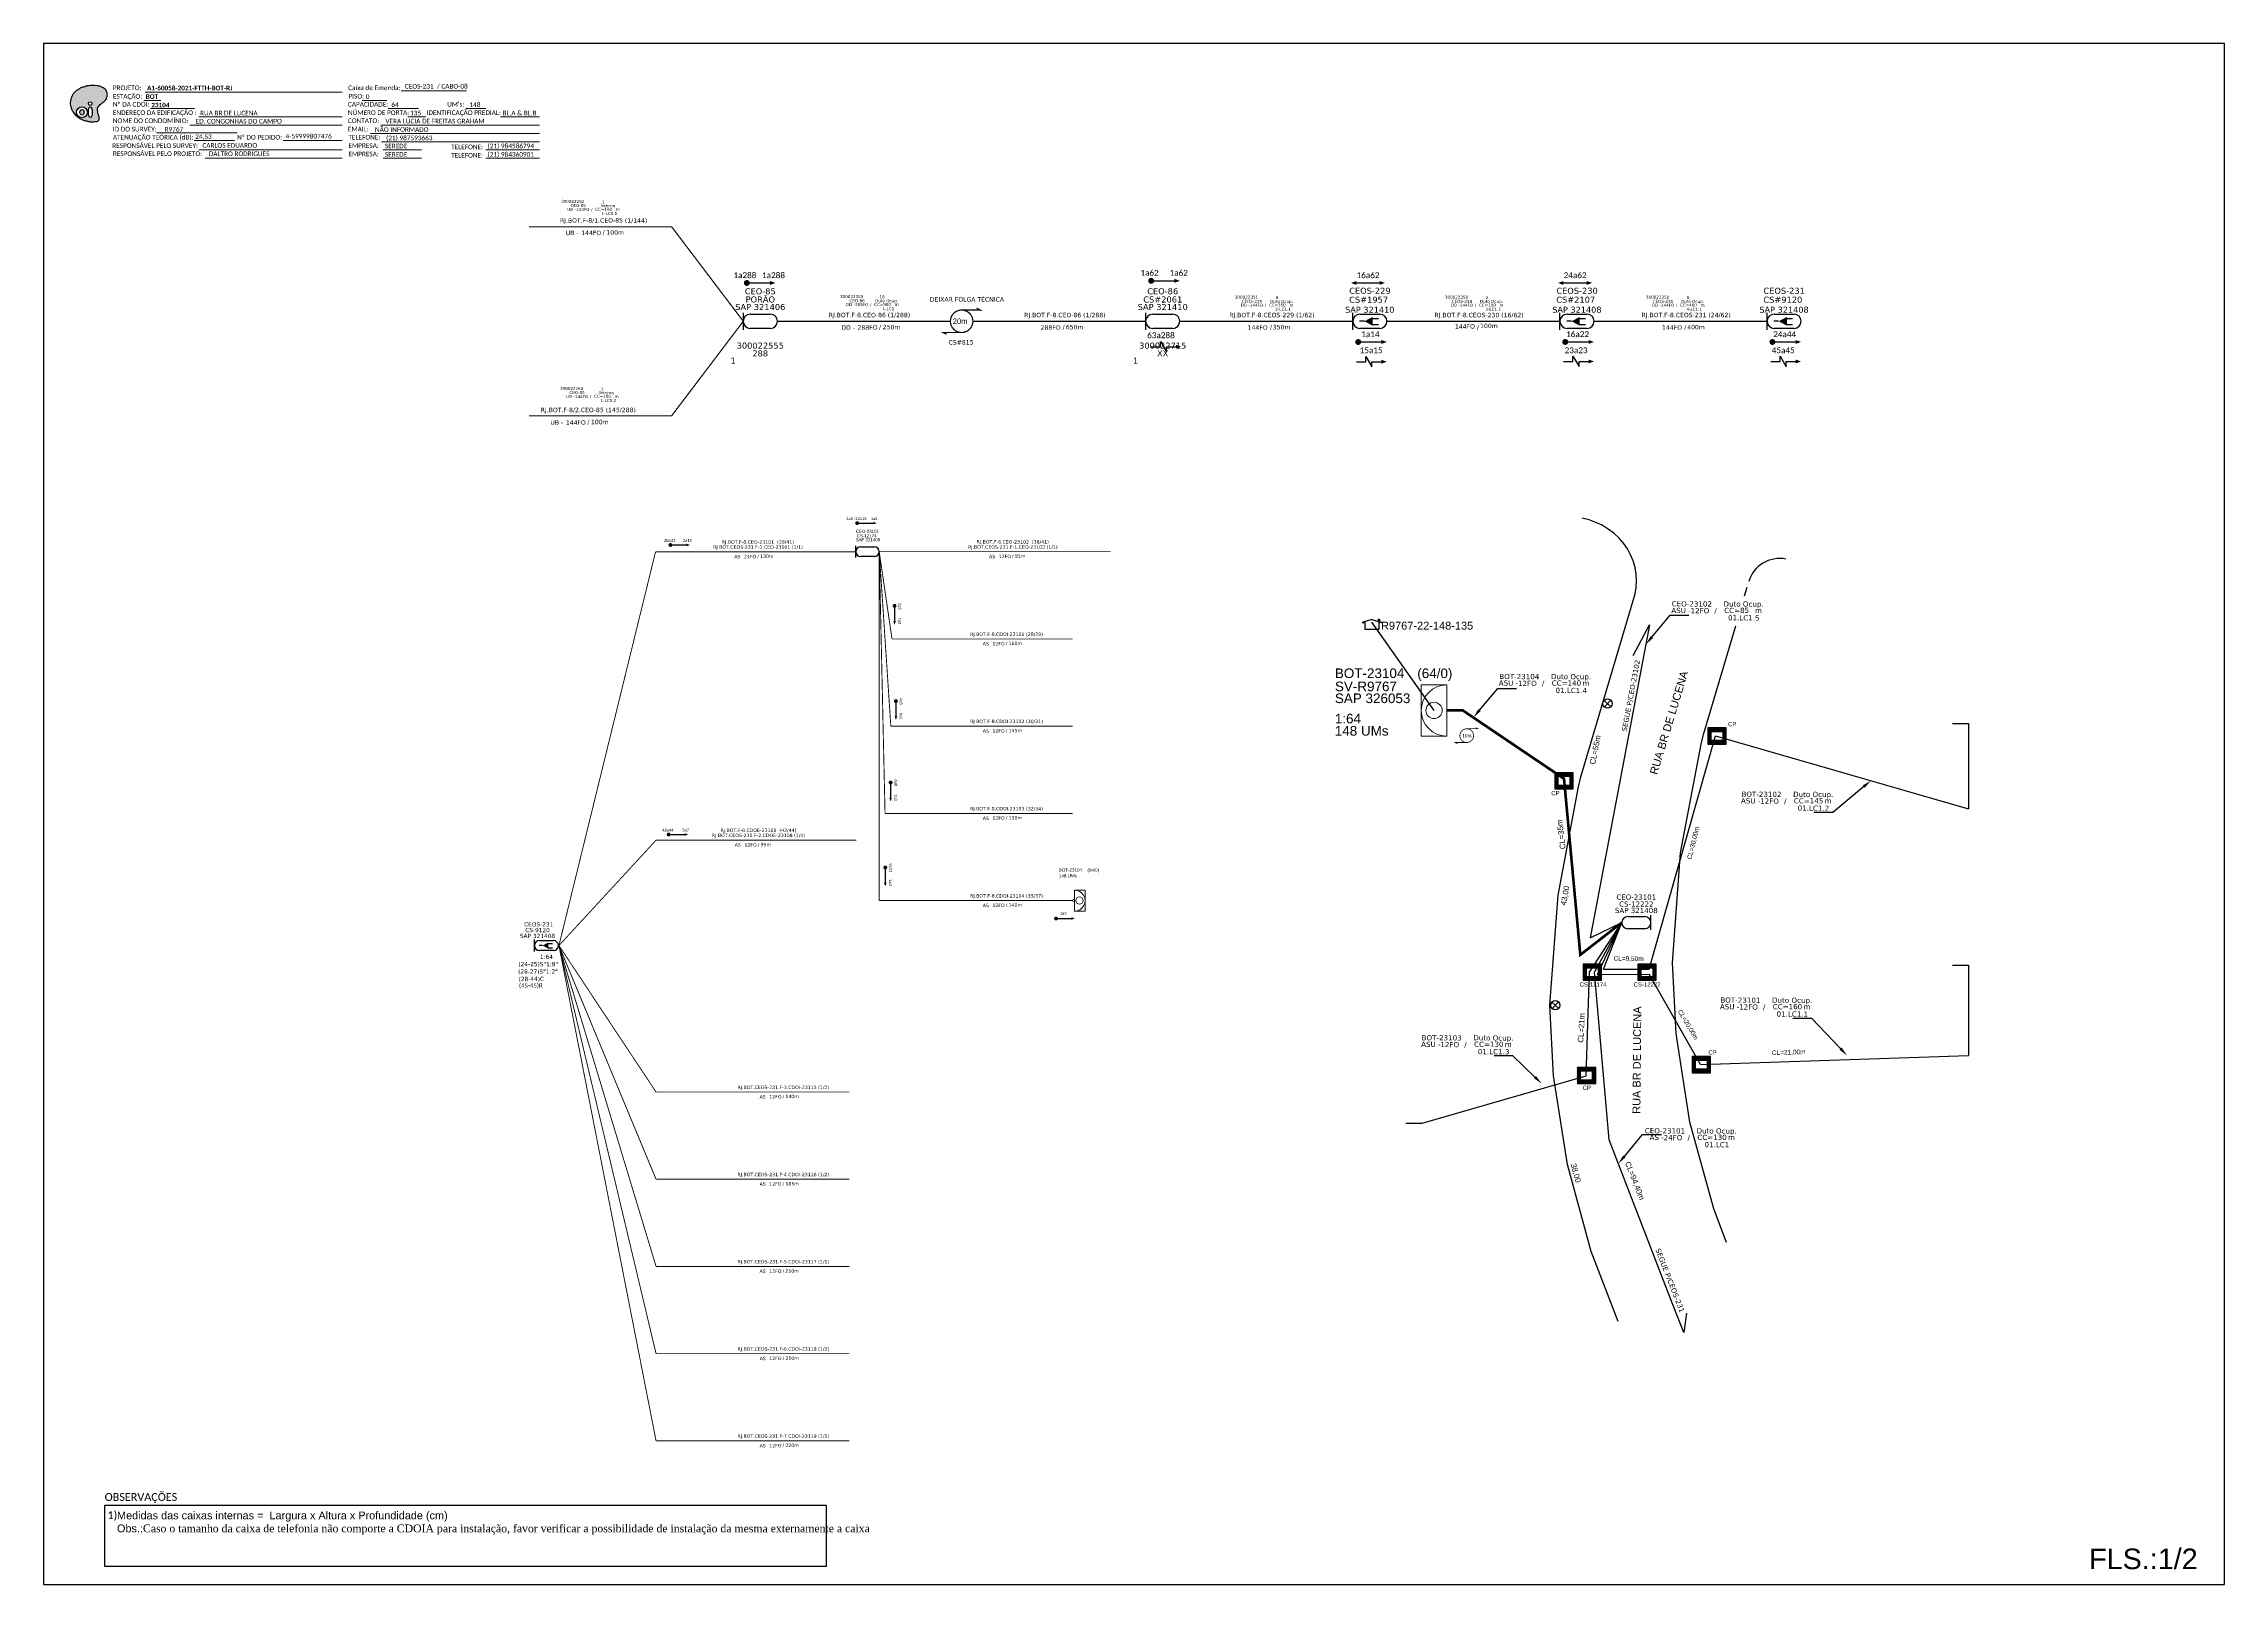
# Model space of a CAD drawing. Header units: metres. Extents: x -1286 to 443, y -500 to 94.
# Drawn here: x -1286 to -445, y -500 to 94 of the extents above; entities that cross this region are included whole.
import ezdxf
from ezdxf import colors
from ezdxf.entities.mleader import LeaderData, LeaderLine
from ezdxf.enums import TextEntityAlignment as Align
from ezdxf.math import Vec2, Vec3

# ---------------------------------------------------------------- set-up
doc = ezdxf.new("R2010")
doc.units = ezdxf.units.M
for name, color, linetype in [('0 @ 1', 7, 'Continuous'), ('10.1-Caixas Subterrâneas', 5, 'Continuous'), ('20.4-CEOS', 1, 'Continuous'), ('20.5-CABO AÉREO', 1, 'Continuous'), ('20.5-CEO', 1, 'Continuous'), ('CAP a instalar', 1, 'Continuous'), ('Folga', 1, 'Continuous'), ('label_cabos', 7, 'Continuous'), ('locais', 7, 'Continuous'), ('QUADRA', 7, 'Continuous'), ('SETA', 7, 'Continuous'), ('surveys', 7, 'Continuous'), ('surveys legendas', 7, 'Continuous')]:
    doc.layers.add(name, color=color, linetype=linetype)
for name, color, linetype, lineweight in [("20.0-LEGENDA DOS CDO'S", 1, 'Continuous', 0), ('20.1-CDO_INTERIOR', 1, 'Continuous', 0), ('40.1-ETIQUETAS', 1, 'Continuous', 20), ('Segmento Logradouro Texto', 5, 'Continuous', 0)]:
    doc.layers.add(name, color=color, linetype=linetype, lineweight=lineweight)
doc.styles.add('ARIAL', font='arial.ttf')
doc.styles.add('DIGICADE', font='arial.ttf')
doc.styles.add('FTTH', font='arial.ttf')
doc.styles.add('siredit', font='verdana.ttf')
doc.styles.add('WMF-Calibri0', font='calibri.ttf')
doc.styles.add('WMF-Calibri1', font='calibrib.ttf')
doc.linetypes.add('FENCELINE1', pattern='A,0.25,-0.1,[133,ltypeshp.shx,S=0.1,R=0,X=-0.1,Y=0],-0.1,1', length=1.45)

# ---------------------------------------------------------------- blocks, each defined once
blk = doc.blocks.new('OI')
h = blk.add_hatch(color=40)
edge = h.paths.add_edge_path()
edge.add_spline(control_points=[(4.35, -0.67), (3.92, -0.99), (3.26, -1.5), (2.81, -2.59), (2.9, -3.5), (3.06, -4.27), (3.31, -4.85), (3.37, -5.39), (3.4, -5.88), (3.2, -6.4), (2.54, -6.61), (1.65, -6.63), (0.55, -6.67), (-0.56, -6.42), (-1.61, -6.14), (-2.77, -5.61), (-3.92, -4.77), (-4.89, -3.7), (-5.34, -2.65), (-5.6, -1.94), (-5.85, -0.96), (-5.71, 0.47), (-5.1, 2.02), (-4.14, 3.02), (-3.3, 3.61), (-2.37, 4.16), (-1.36, 4.44), (-0.56, 4.7), (0.79, 4.85), (2.24, 4.97), (3.79, 4.57), (4.67, 4.21), (5.44, 3.65), (5.76, 2.99), (6.03, 2.21), (6.01, 1.46), (5.72, 0.64), (5.31, 0.08), (4.88, -0.38), (4.51, -0.55), (4.35, -0.67)], knot_values=[0, 0, 0, 0, 1.60434, 2.417191, 3.427595, 4.282808, 4.776746, 5.304182, 5.888771, 6.258406, 6.858137, 7.79129, 8.986195, 10.124242, 11.187857, 12.242908, 13.953784, 15.414161, 16.515391, 17.349188, 17.675853, 19.552021, 21.515531, 22.568638, 23.63245, 24.621084, 25.782718, 26.745347, 27.142653, 29.870543, 31.004649, 31.921532, 32.709589, 33.801391, 34.042471, 35.192333, 35.971461, 36.628871, 37.254359, 37.836911, 37.836911, 37.836911, 37.836911], degree=3, periodic=0)
h.paths.add_polyline_path([(1.13, -0.87, -1), (-0.04, -0.87, -1)], flags=16)
edge = h.paths.add_edge_path(flags=16)
edge.add_ellipse((0.56, -3.59), major_axis=(-0.02, 1.71), ratio=0.361305, start_angle=0, end_angle=360)
h.paths.add_polyline_path([(-0.36, -3.62, -1), (-3.8, -3.62, -1)], flags=16)
edge = h.paths.add_edge_path(flags=0)
edge.add_ellipse((-2.08, -3.62), major_axis=(0, 0.885), ratio=0.758294, start_angle=0, end_angle=360)
at = {"color": 40}
for centre, radius in [((-2.08, -3.62), 1.72), ((0.54, -0.87), 0.587)]:
    blk.add_circle(centre, radius, dxfattribs=at)
blk.add_ellipse((-2.08, -3.62), major_axis=(0, 0.885), ratio=0.758294, start_param=-3.141592653589792, end_param=3.141592653589792, dxfattribs=at)
blk.add_ellipse((0.56, -3.59), major_axis=(-0.02, 1.71), ratio=0.361305, dxfattribs=at)
at = {"color": 40, "start_tangent": (-0.800898, -0.598801), "end_tangent": (-0.800898, -0.598801)}
blk.add_spline([(4.35, -0.67), (3.2, -1.78), (2.9, -2.54), (2.92, -3.55), (3.12, -4.38), (3.28, -4.85), (3.37, -5.37), (3.35, -5.95), (3.2, -6.29), (2.66, -6.55), (1.73, -6.63), (0.54, -6.62), (-0.58, -6.41), (-1.6, -6.11), (-2.56, -5.67), (-3.95, -4.67), (-4.89, -3.56), (-5.37, -2.56), (-5.64, -1.78), (-5.72, -1.46), (-5.63, 0.42), (-4.84, 2.22), (-4.13, 2.99), (-3.27, 3.62), (-2.4, 4.09), (-1.3, 4.47), (-0.37, 4.72), (0.02, 4.77), (2.75, 4.8), (3.85, 4.53), (4.69, 4.16), (5.31, 3.68), (5.85, 2.73), (5.93, 2.5), (5.94, 1.35), (5.67, 0.62), (5.29, 0.08), (4.84, -0.36), (4.35, -0.67)], degree=3, dxfattribs=at)
blk = doc.blocks.new('SURVEY_SURVEY')
for p, q in [((0, 0.0000127), (-0.0000126, 0.000009)), ((-0.0000126, 0.000009), (-0.0000086, 0.000009)), ((-0.0000086, 0), (-0.0000086, 0.000009)), ((0.0000086, 0), (-0.0000086, 0)), ((0, 0.0000127), (0.0000126, 0.000009)), ((0.0000084, 0.0000132), (0.0000098, 0.0000132)), ((0.0000084, 0.0000103), (0.0000084, 0.0000132)), ((0.0000126, 0.000009), (0.0000086, 0.000009)), ((0.0000086, 0.000009), (0.0000086, 0)), ((0.0000098, 0.0000132), (0.0000098, 0.0000099))]:
    blk.add_line(p, q)
blk = doc.blocks.new('POLE_POLE')
at = {"color": 1}
for p, q in [((-0.0000031, 0.0000069), (0.0000027, 0.0000015)), ((0.0000025, 0.0000071), (-0.0000029, 0.0000013))]:
    blk.add_line(p, q, dxfattribs=at)
blk.add_circle((-0.0000002, 0.0000042), 0.00000396, dxfattribs=at)
blk = doc.blocks.new('*X5')
at = {"color": 0, "linetype": 'Continuous'}
for p, q in [((-1.25, 0.34099), (-0.49099, 1.1)), ((-1.25, 0.517767), (-0.667767, 1.1)), ((-1.25, 0.694544), (-0.844544, 1.1)), ((-1.25, 0.87132), (-1.02132, 1.1)), ((-1.25, 1.048097), (-1.198097, 1.1)), ((-1.25, 0.164214), (-0.8035, 0.610714)), ((-1.25, -0.012563), (-0.8035, 0.433937)), ((-1.25, -0.18934), (-0.8035, 0.25716)), ((-1.25, -0.366117), (-0.8035, 0.080383)), ((-0.789214, 0.625), (-0.314214, 1.1)), ((-0.612437, 0.625), (-0.137437, 1.1)), ((-0.43566, 0.625), (0.03934, 1.1)), ((-0.258883, 0.625), (0.216117, 1.1)), ((-0.082107, 0.625), (0.392893, 1.1)), ((0.09467, 0.625), (0.56967, 1.1)), ((0.271447, 0.625), (0.746447, 1.1)), ((0.448223, 0.625), (0.923223, 1.1)), ((0.625, 0.625), (1.1, 1.1)), ((0.801777, 0.625), (1.25, 1.073223)), ((0.8035, 0.449947), (1.25, 0.896447)), ((0.8035, 0.27317), (1.25, 0.71967)), ((0.8035, 0.096393), (1.25, 0.542893)), ((0.8035, -0.080383), (1.25, 0.366117)), ((0.8035, -0.25716), (1.25, 0.18934)), ((0.8035, -0.433937), (1.25, 0.012563)), ((-1.25, -0.542893), (-0.8035, -0.096393)), ((-1.25, -0.71967), (-0.8035, -0.27317)), ((-1.25, -0.896447), (-0.8035, -0.449947)), ((-1.25, -1.073223), (-0.801777, -0.625)), ((-1.1, -1.1), (-0.625, -0.625)), ((-0.923223, -1.1), (-0.448223, -0.625)), ((-0.746447, -1.1), (-0.271447, -0.625)), ((-0.56967, -1.1), (-0.09467, -0.625)), ((-0.392893, -1.1), (0.082107, -0.625)), ((-0.216117, -1.1), (0.258883, -0.625)), ((-0.03934, -1.1), (0.43566, -0.625)), ((0.137437, -1.1), (0.612437, -0.625)), ((0.314214, -1.1), (0.789214, -0.625)), ((0.49099, -1.1), (1.25, -0.34099)), ((0.667767, -1.1), (1.25, -0.517767)), ((0.8035, -0.610714), (1.25, -0.164214)), ((0.844544, -1.1), (1.25, -0.694544)), ((1.02132, -1.1), (1.25, -0.87132)), ((1.198097, -1.1), (1.25, -1.048097))]:
    blk.add_line(p, q, dxfattribs=at)
blk = doc.blocks.new('MANHOLE_MQ')
at = {"color": 0, "linetype": 'Continuous'}
for p, q in [((0.0000062, 0.0000057), (-0.0000063, 0.0000057)), ((-0.0000063, 0.0000057), (-0.0000063, -0.0000053)), ((-0.000004, 0.0000033), (0.000004, 0.0000033)), ((-0.000004, -0.0000029), (-0.000004, 0.0000033)), ((0.000004, 0.0000033), (0.000004, -0.0000029)), ((0.0000062, -0.0000053), (0.0000062, 0.0000057)), ((-0.0000063, -0.0000053), (0.0000062, -0.0000053)), ((0.000004, -0.0000029), (-0.000004, -0.0000029)), ((0.000004, -0.0000029), (0.000004, -0.0000029))]:
    blk.add_line(p, q, dxfattribs=at)
at = {"color": 0, "linetype": 'Continuous', "xscale": 5e-06, "yscale": 5e-06, "zscale": 1e-05}
blk.add_blockref('*X5', (0, 0.0000002), dxfattribs=at)
blk = doc.blocks.new('Inst CB DT OCUP CFOA-SM-AS-80-TS-24')
at = {"layer": 'label_cabos', "color": 0, "style": 'siredit'}
for tag, flags, p in [('ID_ATIVIDADE', 3, (1.31, 2.67)), ('FATOR', 1, (11.56, 2.55))]:
    blk.add_attdef(tag, text='', height=1, rotation=359.69, dxfattribs=dict(at, flags=flags)).set_placement(p, align=Align.MIDDLE_CENTER)
for tag, p in [('TIPO_CABO', (1.76, 0)), ('DESTINO_CABO', (3.13, 1.26)), ('CABO', (4.69, -0.05)), ('/', (7.71, -0.05)), ('LANCE', (10.91, 0)), ('TIPO_CABO', (13.11, 1.24)), ('UND', (15.96, 0)), ('FID', (13.15, -1.41))]:
    blk.add_attdef(tag, text='', height=1, rotation=359.69, dxfattribs=at).set_placement(p, align=Align.MIDDLE_CENTER)
blk.add_attdef('QTDE', (12.43, -0.47), '', height=1, rotation=359.69, dxfattribs=at)
blk = doc.blocks.new('Inst CB DT OCUP CFOA-SM-ASU-120-S-12')
at = {"layer": 'label_cabos', "color": 0, "style": 'siredit'}
for tag, flags, p in [('ID_ATIVIDADE', 3, (1.31, 2.67)), ('FATOR', 1, (11.56, 2.55))]:
    blk.add_attdef(tag, text='', height=1, rotation=359.69, dxfattribs=dict(at, flags=flags)).set_placement(p, align=Align.MIDDLE_CENTER)
for tag, p in [('TIPO_CABO', (1.26, 0)), ('DESTINO_CABO', (3.13, 1.26)), ('CABO', (4.69, -0.05)), ('/', (7.71, -0.05)), ('LANCE', (10.91, 0)), ('TIPO_CABO', (13.11, 1.24)), ('UND', (15.96, 0)), ('FID', (13.15, -1.41))]:
    blk.add_attdef(tag, text='', height=1, rotation=359.69, dxfattribs=at).set_placement(p, align=Align.MIDDLE_CENTER)
blk.add_attdef('QTDE', (12.43, -0.47), '', height=1, rotation=359.69, dxfattribs=at)
blk = doc.blocks.new('A$C07E14978')
at = {"layer": 'Folga', "color": 0, "const_width": 0.137}
for points in [[(2.23, 0.28), (0.03, 0.28), (0.47, 0.06)], [(2.23, 2.92), (4.42, 2.92), (3.98, 3.13)]]:
    blk.add_lwpolyline(points, dxfattribs=at)
at = {"layer": 'Folga', "color": 0, "const_width": 0.146}
blk.add_lwpolyline([(2.23, 2.92, 1.000012), (2.23, 0.28, 0.999978)], format="xyb", close=True, dxfattribs=at)
at = {"layer": 'Folga', "color": 0}
blk.add_text('10m', height=0.659, dxfattribs=at).set_placement((1.38, 1.27))

msp = doc.modelspace()

# ---------------------------------------------------------------- linework, layer by layer
at = {"color": 0}
for p, q in [((-1262.5, -469.23), (-984.25, -469.23)), ((-1262.5, -492.93), (-1262.5, -469.23)), ((-984.25, -469.23), (-984.25, -492.93)), ((-984.25, -492.93), (-1262.5, -492.93))]:
    msp.add_line(p, q, dxfattribs=at)
msp.add_lwpolyline([(-1286.07, -499.81), (-445.07, -499.81), (-445.07, 94.19), (-1286.07, 94.19)], close=True)
at = {"color": 7, "lineweight": 0}
for points in [[(-1148.15, 76.01), (-1123.01, 76.01)], [(-1247.47, 72.24), (-1240.92, 72.24)], [(-1246.96, 75.52), (-1170.98, 75.52)], [(-1244.81, 69.17), (-1227.84, 69.17)], [(-1163.19, 72.28), (-1153.71, 72.28)], [(-1153.14, 69.17), (-1141.52, 69.17)], [(-1123.2, 69.17), (-1115.53, 69.17)], [(-1242.49, 59.75), (-1211.44, 59.75)], [(-1229.65, 62.82), (-1170.98, 62.82)], [(-1226.24, 65.93), (-1170.98, 65.93)], [(-1160.06, 59.58), (-1094.8, 59.58)], [(-1156.02, 62.82), (-1094.8, 62.82)], [(-1145.56, 65.93), (-1138.61, 65.93)], [(-1109.86, 65.93), (-1094.82, 65.93)], [(-1227.96, 56.79), (-1212.45, 56.79)], [(-1226.24, 53.23), (-1170.98, 53.23)], [(-1193.73, 56.79), (-1170.96, 56.79)], [(-1155.78, 56.34), (-1094.8, 56.34)], [(-1155.17, 53.23), (-1140.37, 53.23)], [(-1115.57, 53.23), (-1094.8, 53.23)], [(-1223.75, 49.99), (-1170.98, 49.99)], [(-1155.17, 49.99), (-1140.37, 49.99)], [(-1115.57, 49.99), (-1094.8, 49.99)]]:
    msp.add_lwpolyline(points, dxfattribs=at)
at = {"color": 7}
for points, const_width in [([(-1015.46, 1.92, 1), (-1014.32, 1.92, 1)], 1.13), ([(-859.52, 2.73, 1), (-858.38, 2.73, 1)], 1.13), ([(-932.04, -8.52, 1.000012), (-932.04, -17.18, 0.999978)], 0.481), ([(-779.68, -20.83, 1), (-778.54, -20.83, 1)], 1.13), ([(-699.81, -20.83, 1), (-698.67, -20.83, 1)], 1.13), ([(-619.93, -20.83, 1), (-618.8, -20.83, 1)], 1.13), ([(-1044.72, -99.09, 1), (-1043.98, -99.09, 1)], 0.747)]:
    msp.add_lwpolyline(points, format="xyb", close=True, dxfattribs=dict(at, const_width=const_width))
at = {"color": 7, "const_width": 0.451}
for points in [[(-932.04, -8.52), (-924.83, -8.52), (-926.27, -7.8)], [(-932.04, -17.18), (-939.26, -17.18), (-937.81, -17.9)]]:
    msp.add_lwpolyline(points, dxfattribs=at)
at = {"color": 7}
for points in [[(-855.38, -22.65), (-855.38, -20.64), (-852.99, -24.65), (-852.99, -22.65)], [(-776.18, -28.43), (-776.18, -26.43), (-773.79, -30.43), (-773.79, -28.43)], [(-696.29, -28.33), (-696.29, -26.33), (-693.9, -30.33), (-693.89, -28.33)], [(-616.42, -28.36), (-616.42, -26.35), (-614.02, -30.36), (-614.02, -28.36)]]:
    msp.add_lwpolyline(points, dxfattribs=at)
at = {"const_width": 0.747}
for points in [[(-972.71, -90.66, 1), (-971.97, -90.66, 1)], [(-957.91, -122.18, 1), (-957.91, -122.93, 1)], [(-957.38, -158.91, 1), (-957.38, -159.66, 1)], [(-959.42, -190.29, 1), (-959.42, -191.04, 1)], [(-1045.4, -210.72, 1), (-1044.65, -210.72, 1)], [(-961.48, -223.06, 1), (-961.48, -223.81, 1)], [(-896.02, -243.09, 1), (-895.27, -243.09, 1)]]:
    msp.add_lwpolyline(points, format="xyb", close=True, dxfattribs=at)
at = {"color": 4}
msp.add_lwpolyline([(-749.87, -162.89), (-773.91, -128.8)], dxfattribs=at)
at = {"layer": '20.1-CDO_INTERIOR', "color": 1, "lineweight": 18}
msp.add_lwpolyline([(-754.79, -172.75), (-754.8, -153.03), (-744.95, -153.03), (-744.94, -172.74)], close=True, dxfattribs=at)
msp.add_circle((-749.87, -162.89), 3.15, dxfattribs=at)
msp.add_arc((-744.94, -162.89), 9.86, 90.02759, 270.02759, dxfattribs=at)
at = {"layer": '20.4-CEOS', "color": 7}
for p, q in [((-778.43, -10.11), (-770.74, -10.11)), ((-770.74, -15.59), (-778.43, -15.59)), ((-698.56, -10.11), (-690.87, -10.11)), ((-690.87, -15.59), (-698.56, -15.59)), ((-618.68, -10.11), (-611, -10.11)), ((-611, -15.59), (-618.68, -15.59)), ((-1094.86, -251.6), (-1089.46, -251.6)), ((-1089.46, -255.45), (-1094.86, -255.45))]:
    msp.add_line(p, q, dxfattribs=at)
at = {"layer": '20.4-CEOS', "color": 5}
for p, q in [((-972.84, -103.97), (-972.84, -99.44)), ((-970.96, -99.83), (-965.7, -99.83)), ((-965.7, -103.58), (-970.96, -103.58))]:
    msp.add_line(p, q, dxfattribs=at)
at = {"layer": '20.4-CEOS', "color": 7}
for points in [[(-781.17, -16.15), (-781.17, -9.55)], [(-776.71, -12.85), (-778.56, -12.85)], [(-773.68, -11.76), (-771.34, -11.76)], [(-773.68, -14.04), (-771.34, -14.04)], [(-701.3, -16.15), (-701.3, -9.55)], [(-696.84, -12.85), (-698.68, -12.85)], [(-693.8, -11.76), (-691.47, -11.76)], [(-693.8, -14.04), (-691.47, -14.04)], [(-621.42, -16.15), (-621.42, -9.55)], [(-616.96, -12.85), (-618.81, -12.85)], [(-613.93, -11.76), (-611.6, -11.76)], [(-613.93, -14.04), (-611.6, -14.04)], [(-1096.78, -255.84), (-1096.78, -251.2)], [(-1093.65, -253.52), (-1094.95, -253.52)], [(-1091.52, -252.76), (-1089.88, -252.76)], [(-1091.52, -254.36), (-1089.88, -254.36)]]:
    msp.add_lwpolyline(points, dxfattribs=at)
for points in [[(-776.71, -12.85, 0, 3.38, 0), (-773.53, -12.85, 3.38, 3.38, 0)], [(-696.84, -12.85, 0, 3.38, 0), (-693.66, -12.85, 3.38, 3.38, 0)], [(-616.96, -12.85, 0, 3.38, 0), (-613.79, -12.85, 3.38, 3.38, 0)], [(-1093.65, -253.52, 0, 2.38, 0), (-1091.42, -253.52, 2.38, 2.38, 0)]]:
    msp.add_lwpolyline(points, format="xyseb", dxfattribs=at)
for centre, radius, start, end in [((-778.43, -12.85), 2.74, 90, 270), ((-770.74, -12.85), 2.74, 270, 90), ((-698.56, -12.85), 2.74, 90, 270), ((-690.87, -12.85), 2.74, 270, 90), ((-618.68, -12.85), 2.74, 90, 270), ((-611, -12.85), 2.74, 270, 90), ((-1094.86, -253.52), 1.92, 90, 270), ((-1089.46, -253.52), 1.92, 270, 90)]:
    msp.add_arc(centre, radius, start, end, dxfattribs=at)
at = {"layer": '20.4-CEOS', "color": 5}
for centre, start, end in [((-970.96, -101.7), 90, 270), ((-965.7, -101.7), 270, 90)]:
    msp.add_arc(centre, 1.88, start, end, dxfattribs=at)
at = {"layer": '20.5-CABO AÉREO', "color": 7, "ltscale": 50, "const_width": 0.458}
for points in [[(-1098.92, 23.59), (-1043.88, 23.59), (-1016.24, -12.85)], [(-1098.92, -49.29), (-1043.88, -49.29), (-1016.24, -12.85)], [(-1003.08, -12.85), (-936.37, -12.85)], [(-927.71, -12.85), (-861.01, -12.85)], [(-847.88, -12.85), (-781.17, -12.85)], [(-768, -12.85), (-701.3, -12.85)], [(-688.13, -12.85), (-621.42, -12.85)]]:
    msp.add_lwpolyline(points, dxfattribs=at)
at = {"layer": '20.5-CEO', "color": 7}
for p, q in [((-1013.53, -10.1), (-1005.82, -10.1)), ((-1005.82, -15.6), (-1013.53, -15.6)), ((-858.33, -10.1), (-850.62, -10.1)), ((-850.62, -15.6), (-858.33, -15.6))]:
    msp.add_line(p, q, dxfattribs=at)
at = {"layer": '20.5-CEO', "color": 5}
for p, q in [((-675.13, -242.34), (-668.56, -242.34)), ((-668.56, -247.03), (-675.13, -247.03))]:
    msp.add_line(p, q, dxfattribs=at)
at = {"layer": '20.5-CEO', "color": 7}
for points in [[(-1016.28, -9.54), (-1016.28, -16.16)], [(-861.08, -9.54), (-861.08, -16.16)]]:
    msp.add_lwpolyline(points, dxfattribs=at)
at = {"layer": '20.5-CEO', "color": 5}
msp.add_lwpolyline([(-666.22, -247.51), (-666.22, -241.86)], dxfattribs=at)
at = {"layer": '20.5-CEO', "color": 7}
for centre, start, end in [((-1013.53, -12.85), 90, 270), ((-1005.82, -12.85), 270, 90), ((-858.33, -12.85), 90, 270), ((-850.62, -12.85), 270, 90)]:
    msp.add_arc(centre, 2.75, start, end, dxfattribs=at)
at = {"layer": '20.5-CEO', "color": 5}
for centre, start, end in [((-675.13, -244.69), 90, 270), ((-668.56, -244.69), 270, 90)]:
    msp.add_arc(centre, 2.34, start, end, dxfattribs=at)
at = {"layer": '40.1-ETIQUETAS'}
msp.add_lwpolyline([(-888.51, -232.12), (-884.44, -232.12), (-884.44, -240.26), (-888.51, -240.26)], close=True, dxfattribs=at)
for centre, major_axis, start_param, end_param in [((-888.51, -236.18), (-2.87, 2.87), 2.356194, 5.497787), ((-886.58, -236.18), (0.991, 0.991), 3.926991, 10.210176), ((-888.88, -236.18), (-0.266, 0.266), 2.356194490191767, 8.639379797371353)]:
    msp.add_ellipse(centre, major_axis=major_axis, ratio=1, start_param=start_param, end_param=end_param, dxfattribs=at)
at = {"layer": 'CAP a instalar', "color": 7, "linetype": 'FENCELINE1', "ltscale": 7, "const_width": 0.349}
for points in [[(-1087.34, -253.52), (-1087.34, -253.52), (-1050.08, -101.74)], [(-1050.08, -101.74), (-972.84, -101.7)], [(-963.82, -101.67), (-874.58, -101.67)], [(-963.82, -101.7), (-961.58, -202.57)], [(-963.82, -101.7), (-959.34, -168.95)], [(-963.82, -101.7), (-958.89, -135.33)], [(-958.89, -135.33), (-889.26, -135.33)], [(-959.34, -168.95), (-889.26, -168.95)], [(-961.58, -202.57), (-889.26, -202.57)], [(-1049.88, -212.9), (-1087.34, -253.52)], [(-1049.88, -212.9), (-972.64, -212.86)], [(-1049.88, -444.48), (-1087.34, -253.52)], [(-1087.34, -253.52), (-1049.88, -410.86)], [(-1049.88, -377.24), (-1087.34, -253.52)], [(-1087.34, -253.52), (-1087.34, -253.52), (-1049.88, -343.62)], [(-1049.88, -310), (-1087.34, -253.52)], [(-1049.88, -310), (-975.32, -310)], [(-1049.88, -343.62), (-975.32, -343.62)], [(-1049.88, -377.24), (-975.32, -377.24)], [(-1049.88, -410.86), (-975.32, -410.86)], [(-1049.88, -444.48), (-975.32, -444.48)]]:
    msp.add_lwpolyline(points, dxfattribs=at)
at = {"layer": 'CAP a instalar', "linetype": 'FENCELINE1', "ltscale": 7, "const_width": 0.349}
for points in [[(-963.82, -101.7), (-963.82, -236.19)], [(-963.82, -236.19), (-889.26, -236.19)]]:
    msp.add_lwpolyline(points, dxfattribs=at)
at = {"layer": 'CAP a instalar', "color": 7, "ltscale": 5}
for points in [[(-673.03, -141.64), (-666.74, -129.82), (-689.64, -250.61)], [(-549.98, -167.95), (-543.79, -167.94)], [(-543.8, -167.94), (-543.79, -200.86)], [(-666.93, -262.66), (-641.35, -172.65), (-543.79, -200.86)], [(-689.96, -263.81), (-677.48, -244.69)], [(-689.64, -250.61), (-677.48, -244.69)], [(-688.02, -263.83), (-677.48, -244.69)], [(-686.85, -264.63), (-677.48, -244.69)], [(-684.51, -262.66), (-677.48, -244.69)], [(-691.14, -303.76), (-689.96, -263.81)], [(-652.54, -395.2), (-653.52, -402.76), (-657.85, -391.59), (-682.32, -328.45), (-688.02, -263.83)], [(-686.85, -264.63), (-666.93, -264.52)], [(-684.51, -262.66), (-666.93, -262.66)], [(-647.13, -299.44), (-666.93, -264.52)], [(-549.98, -261.11), (-543.78, -261.11)], [(-543.75, -261.11), (-543.75, -295.94)], [(-647.13, -299.44), (-543.75, -295.94)], [(-754.49, -322.04), (-691.14, -303.76)], [(-760.68, -322.04), (-754.49, -322.04)]]:
    msp.add_lwpolyline(points, dxfattribs=at)
at = {"layer": 'CAP a instalar', "ltscale": 5}
msp.add_lwpolyline([(-744.94, -162.89, 1.02, 1.02, 0), (-738.75, -162.88, 1.02, 1.02, 0), (-699.73, -189.21, 1.02, 1.02, 0), (-693.45, -257.11, 1.02, 1.02, 0), (-677.48, -244.69, 0, 0, 0)], format="xyseb", dxfattribs=at)
at = {"layer": 'QUADRA'}
for p, q in [((-690.07, -89.43), (-692.77, -88.75)), ((-687.49, -90.36), (-690.07, -89.43)), ((-685.02, -91.51), (-687.49, -90.36)), ((-682.66, -92.93), (-685.02, -91.51)), ((-680.51, -94.55), (-682.66, -92.93)), ((-678.57, -96.39), (-680.51, -94.55)), ((-676.8, -98.4), (-678.57, -96.39)), ((-672.34, -117.98), (-671.9, -115.46)), ((-671.9, -115.46), (-671.75, -112.88)), ((-630.11, -118.74), (-629.1, -115.33)), ((-693.19, -188.49), (-672.34, -117.98)), ((-645.9, -172.12), (-633.51, -130.21)), ((-654.75, -217.78), (-646.85, -175.93)), ((-646.85, -175.93), (-645.9, -172.12)), ((-702.04, -234.15), (-694.14, -192.3)), ((-694.14, -192.3), (-693.19, -188.49)), ((-657.88, -260.18), (-654.75, -217.78)), ((-705.17, -276.55), (-702.04, -234.15)), ((-656.46, -287.41), (-657.88, -260.18)), ((-703.75, -303.78), (-705.17, -276.55)), ((-651.15, -321.58), (-656.46, -287.41)), ((-698.44, -337.95), (-703.75, -303.78)), ((-642.01, -355.05), (-651.15, -321.58)), ((-689.3, -371.42), (-698.44, -337.95)), ((-637.04, -367.94), (-642.01, -355.05)), ((-678.86, -398.46), (-689.3, -371.42))]:
    msp.add_line(p, q, dxfattribs=at)
msp.add_lwpolyline([(-671.75, -112.88), (-671.88, -110.28), (-672.33, -107.74), (-673.04, -105.26), (-674.05, -102.86), (-675.29, -100.54), (-676.8, -98.4)], dxfattribs=at)
msp.add_arc((-616.58, -116.69), 12.4, 79.05956, 163.52373, dxfattribs=at)
at = {"layer": 'SETA', "color": 7}
for points in [[(-1014.89, 1.92), (-1005.14, 1.92)], [(-858.95, 2.73), (-849.2, 2.73)], [(-779.82, 1.92), (-770.07, 1.92)], [(-699.94, 1.92), (-690.2, 1.92)], [(-859, -22.65), (-855.38, -22.65)], [(-852.99, -22.65), (-849.37, -22.65)], [(-779.11, -20.83), (-769.37, -20.83)], [(-699.24, -20.83), (-689.49, -20.83)], [(-619.37, -20.83), (-609.62, -20.83)], [(-779.8, -28.43), (-776.18, -28.43)], [(-773.79, -28.43), (-770.17, -28.43)], [(-699.91, -28.33), (-696.29, -28.33)], [(-693.89, -28.33), (-690.28, -28.33)], [(-620.04, -28.36), (-616.42, -28.36)], [(-614.02, -28.36), (-610.4, -28.36)], [(-1044.07, -99.09), (-1037.64, -99.09)]]:
    msp.add_lwpolyline(points, dxfattribs=at)
at = {"layer": 'SETA'}
for points in [[(-972.06, -90.66), (-965.63, -90.66)], [(-957.91, -122.55), (-957.92, -128.98)], [(-957.38, -159.28), (-957.39, -165.71)], [(-959.42, -190.67), (-959.42, -197.09)], [(-1044.74, -210.72), (-1038.32, -210.72)], [(-961.48, -223.43), (-961.49, -229.85)], [(-895.64, -243.09), (-889.22, -243.09)]]:
    msp.add_lwpolyline(points, dxfattribs=at)
at = {"layer": 'SETA', "color": 7}
for points in [[(-1005.93, 2.69), (-1003.85, 1.94), (-1005.93, 1.18)], [(-849.99, 3.5), (-847.91, 2.74), (-849.99, 1.99)], [(-779.82, 2.68), (-781.89, 1.92), (-779.82, 1.17)], [(-770.85, 2.69), (-768.78, 1.94), (-770.85, 1.18)], [(-699.94, 2.68), (-702.02, 1.92), (-699.94, 1.17)], [(-690.98, 2.69), (-688.9, 1.94), (-690.98, 1.18)], [(-849.37, -21.89), (-847.29, -22.65), (-849.37, -23.41)], [(-770.15, -20.06), (-768.07, -20.81), (-770.15, -21.57)], [(-690.28, -20.06), (-688.2, -20.81), (-690.28, -21.57)], [(-610.4, -20.06), (-608.33, -20.81), (-610.4, -21.57)], [(-770.17, -27.68), (-768.09, -28.43), (-770.17, -29.19)], [(-690.28, -27.58), (-688.2, -28.33), (-690.28, -29.09)], [(-610.4, -27.6), (-608.33, -28.36), (-610.4, -29.11)], [(-1038.16, -98.59), (-1036.79, -99.08), (-1038.16, -99.58)]]:
    msp.add_solid(points, dxfattribs=at)
at = {"layer": 'SETA'}
for points in [[(-966.15, -90.16), (-964.78, -90.65), (-966.15, -91.15)], [(-957.41, -128.46), (-957.91, -129.83), (-958.4, -128.46)], [(-956.88, -165.19), (-957.38, -166.56), (-957.87, -165.19)], [(-958.92, -196.58), (-959.42, -197.94), (-959.91, -196.57)], [(-1038.83, -210.21), (-1037.46, -210.71), (-1038.83, -211.21)], [(-960.98, -229.34), (-961.48, -230.71), (-961.98, -229.34)], [(-889.74, -242.58), (-888.37, -243.08), (-889.74, -243.58)]]:
    msp.add_solid(points, dxfattribs=at)

# ---------------------------------------------------------------- block references
at = {"color": 7, "xscale": 1.213923925163967, "yscale": 1.213923925163967, "zscale": 1.213923925163967, "rotation": 0.1532896023949059}
msp.add_blockref('OI', (-1268.76, 72.14), dxfattribs=at)
at = {"layer": '10.1-Caixas Subterrâneas', "color": 30, "xscale": 565837.9264422809, "yscale": 565837.9264422809, "zscale": 565837.9264422809, "rotation": 180.0000000000622}
for p in [(-640.74, -172.62), (-699.76, -189.9), (-688.83, -263.7), (-667.73, -263.7), (-691.09, -303.51), (-646.8, -299.34)]:
    msp.add_blockref('MANHOLE_MQ', p, dxfattribs=at)
at = {"layer": 'Folga', "xscale": 2.006958307478562, "yscale": 2.006958307478562, "zscale": 2.006958307478562}
msp.add_blockref('A$C07E14978', (-741.74, -175.81), dxfattribs=at)
at = {"layer": 'label_cabos', "color": 0, "lineweight": 0}
ref = msp.add_blockref('Inst CB DT OCUP CFOA-SM-ASU-120-S-12', (-656.7, -124.33), dxfattribs=dict(at, xscale=2.000000000000001, yscale=2.000000000000001, zscale=2.000000000000001))
ref.add_attrib('DESTINO_CABO', 'CEO-23102', dxfattribs={"color": 0, "height": 2, "rotation": 359.69001, "style": 'siredit'}).set_placement((-650.43, -121.8), align=Align.MIDDLE_CENTER)
ref.add_attrib('CABO', '12FO', dxfattribs={"color": 0, "height": 2, "rotation": 359.69001, "style": 'siredit'}).set_placement((-647.32, -124.43), align=Align.MIDDLE_CENTER)
ref.add_attrib('TIPO_CABO', 'Duto Ocup.', dxfattribs={"color": 0, "height": 2, "rotation": 359.69001, "style": 'siredit'}).set_placement((-630.48, -121.84), align=Align.MIDDLE_CENTER)
ref.add_attrib('/', '/', dxfattribs={"color": 0, "height": 2, "rotation": 359.69001, "style": 'siredit'}).set_placement((-641.27, -124.43), align=Align.MIDDLE_CENTER)
ref.add_attrib('TIPO_CABO', 'ASU - ', dxfattribs={"color": 0, "height": 2, "rotation": 359.69001, "style": 'siredit'}).set_placement((-654.17, -124.34), align=Align.MIDDLE_CENTER)
ref.add_attrib('FID', '01.LC1.5', dxfattribs={"color": 0, "height": 2, "rotation": 359.69001, "style": 'siredit'}).set_placement((-630.4, -127.16), align=Align.MIDDLE_CENTER)
ref.add_attrib('LANCE', 'CC=', dxfattribs={"color": 0, "height": 2, "rotation": 359.69001, "style": 'siredit'}).set_placement((-634.88, -124.33), align=Align.MIDDLE_CENTER)
ref.add_attrib('QTDE', '85', (-631.84, -125.28), dxfattribs={"color": 0, "height": 2, "rotation": 359.69001, "style": 'siredit'})
ref.add_attrib('UND', 'm', dxfattribs={"color": 0, "height": 2, "rotation": 359.69001, "style": 'siredit'}).set_placement((-624.77, -124.33), align=Align.MIDDLE_CENTER)
ref = msp.add_blockref('Inst CB DT OCUP CFOA-SM-ASU-120-S-12', (-723.23, -152.33), dxfattribs=dict(at, xscale=2.000000000000001, yscale=2.000000000000001, zscale=2.000000000000001))
ref.add_attrib('DESTINO_CABO', 'BOT-23104', dxfattribs={"color": 0, "height": 2, "rotation": 359.69001, "style": 'siredit'}).set_placement((-716.97, -149.81), align=Align.MIDDLE_CENTER)
ref.add_attrib('CABO', '12FO', dxfattribs={"color": 0, "height": 2, "rotation": 359.69001, "style": 'siredit'}).set_placement((-713.86, -152.43), align=Align.MIDDLE_CENTER)
ref.add_attrib('TIPO_CABO', 'Duto Ocup.', dxfattribs={"color": 0, "height": 2, "rotation": 359.69001, "style": 'siredit'}).set_placement((-697.01, -149.84), align=Align.MIDDLE_CENTER)
ref.add_attrib('/', '/', dxfattribs={"color": 0, "height": 2, "rotation": 359.69001, "style": 'siredit'}).set_placement((-707.8, -152.43), align=Align.MIDDLE_CENTER)
ref.add_attrib('TIPO_CABO', 'ASU - ', dxfattribs={"color": 0, "height": 2, "rotation": 359.69001, "style": 'siredit'}).set_placement((-720.71, -152.34), align=Align.MIDDLE_CENTER)
ref.add_attrib('FID', '01.LC1.4', dxfattribs={"color": 0, "height": 2, "rotation": 359.69001, "style": 'siredit'}).set_placement((-696.93, -155.16), align=Align.MIDDLE_CENTER)
ref.add_attrib('LANCE', 'CC=', dxfattribs={"color": 0, "height": 2, "rotation": 359.69001, "style": 'siredit'}).set_placement((-701.41, -152.33), align=Align.MIDDLE_CENTER)
ref.add_attrib('QTDE', '140', (-698.37, -153.28), dxfattribs={"color": 0, "height": 2, "rotation": 359.69001, "style": 'siredit'})
ref.add_attrib('UND', 'm', dxfattribs={"color": 0, "height": 2, "rotation": 359.69001, "style": 'siredit'}).set_placement((-691.3, -152.33), align=Align.MIDDLE_CENTER)
ref = msp.add_blockref('Inst CB DT OCUP CFOA-SM-ASU-120-S-12', (-629.85, -197.72), dxfattribs=dict(at, xscale=2.000000000000001, yscale=2.000000000000001, zscale=2.000000000000001))
ref.add_attrib('DESTINO_CABO', 'BOT-23102', dxfattribs={"color": 0, "height": 2, "rotation": 359.69001, "style": 'siredit'}).set_placement((-623.58, -195.2), align=Align.MIDDLE_CENTER)
ref.add_attrib('CABO', '12FO', dxfattribs={"color": 0, "height": 2, "rotation": 359.69001, "style": 'siredit'}).set_placement((-620.47, -197.82), align=Align.MIDDLE_CENTER)
ref.add_attrib('TIPO_CABO', 'Duto Ocup.', dxfattribs={"color": 0, "height": 2, "rotation": 359.69001, "style": 'siredit'}).set_placement((-603.63, -195.23), align=Align.MIDDLE_CENTER)
ref.add_attrib('/', '/', dxfattribs={"color": 0, "height": 2, "rotation": 359.69001, "style": 'siredit'}).set_placement((-614.42, -197.82), align=Align.MIDDLE_CENTER)
ref.add_attrib('TIPO_CABO', 'ASU - ', dxfattribs={"color": 0, "height": 2, "rotation": 359.69001, "style": 'siredit'}).set_placement((-627.32, -197.73), align=Align.MIDDLE_CENTER)
ref.add_attrib('FID', '01.LC1.2', dxfattribs={"color": 0, "height": 2, "rotation": 359.69001, "style": 'siredit'}).set_placement((-603.55, -200.55), align=Align.MIDDLE_CENTER)
ref.add_attrib('LANCE', 'CC=', dxfattribs={"color": 0, "height": 2, "rotation": 359.69001, "style": 'siredit'}).set_placement((-608.03, -197.72), align=Align.MIDDLE_CENTER)
ref.add_attrib('QTDE', '145', (-604.99, -198.67), dxfattribs={"color": 0, "height": 2, "rotation": 359.69001, "style": 'siredit'})
ref.add_attrib('UND', 'm', dxfattribs={"color": 0, "height": 2, "rotation": 359.69001, "style": 'siredit'}).set_placement((-597.92, -197.72), align=Align.MIDDLE_CENTER)
ref = msp.add_blockref('Inst CB DT OCUP CFOA-SM-ASU-120-S-12', (-637.97, -277.1), dxfattribs=dict(at, xscale=2.000000000000001, yscale=2.000000000000001, zscale=2.000000000000001))
ref.add_attrib('DESTINO_CABO', 'BOT-23101', dxfattribs={"color": 0, "height": 2, "rotation": 359.69001, "style": 'siredit'}).set_placement((-631.71, -274.58), align=Align.MIDDLE_CENTER)
ref.add_attrib('CABO', '12FO', dxfattribs={"color": 0, "height": 2, "rotation": 359.69001, "style": 'siredit'}).set_placement((-628.6, -277.21), align=Align.MIDDLE_CENTER)
ref.add_attrib('TIPO_CABO', 'Duto Ocup.', dxfattribs={"color": 0, "height": 2, "rotation": 359.69001, "style": 'siredit'}).set_placement((-611.76, -274.61), align=Align.MIDDLE_CENTER)
ref.add_attrib('/', '/', dxfattribs={"color": 0, "height": 2, "rotation": 359.69001, "style": 'siredit'}).set_placement((-622.55, -277.21), align=Align.MIDDLE_CENTER)
ref.add_attrib('TIPO_CABO', 'ASU - ', dxfattribs={"color": 0, "height": 2, "rotation": 359.69001, "style": 'siredit'}).set_placement((-635.45, -277.11), align=Align.MIDDLE_CENTER)
ref.add_attrib('FID', '01.LC1.1', dxfattribs={"color": 0, "height": 2, "rotation": 359.69001, "style": 'siredit'}).set_placement((-611.68, -279.93), align=Align.MIDDLE_CENTER)
ref.add_attrib('LANCE', 'CC=', dxfattribs={"color": 0, "height": 2, "rotation": 359.69001, "style": 'siredit'}).set_placement((-616.16, -277.1), align=Align.MIDDLE_CENTER)
ref.add_attrib('QTDE', '160', (-613.12, -278.05), dxfattribs={"color": 0, "height": 2, "rotation": 359.69001, "style": 'siredit'})
ref.add_attrib('UND', 'm', dxfattribs={"color": 0, "height": 2, "rotation": 359.69001, "style": 'siredit'}).set_placement((-606.05, -277.1), align=Align.MIDDLE_CENTER)
ref = msp.add_blockref('Inst CB DT OCUP CFOA-SM-ASU-120-S-12', (-753.18, -291.6), dxfattribs=dict(at, xscale=2.000000000000001, yscale=2.000000000000001, zscale=2.000000000000001))
ref.add_attrib('DESTINO_CABO', 'BOT-23103', dxfattribs={"color": 0, "height": 2, "rotation": 359.69001, "style": 'siredit'}).set_placement((-746.92, -289.07), align=Align.MIDDLE_CENTER)
ref.add_attrib('CABO', '12FO', dxfattribs={"color": 0, "height": 2, "rotation": 359.69001, "style": 'siredit'}).set_placement((-743.81, -291.7), align=Align.MIDDLE_CENTER)
ref.add_attrib('TIPO_CABO', 'Duto Ocup.', dxfattribs={"color": 0, "height": 2, "rotation": 359.69001, "style": 'siredit'}).set_placement((-726.96, -289.11), align=Align.MIDDLE_CENTER)
ref.add_attrib('/', '/', dxfattribs={"color": 0, "height": 2, "rotation": 359.69001, "style": 'siredit'}).set_placement((-737.75, -291.7), align=Align.MIDDLE_CENTER)
ref.add_attrib('TIPO_CABO', 'ASU - ', dxfattribs={"color": 0, "height": 2, "rotation": 359.69001, "style": 'siredit'}).set_placement((-750.65, -291.61), align=Align.MIDDLE_CENTER)
ref.add_attrib('FID', '01.LC1.3', dxfattribs={"color": 0, "height": 2, "rotation": 359.69001, "style": 'siredit'}).set_placement((-726.88, -294.42), align=Align.MIDDLE_CENTER)
ref.add_attrib('LANCE', 'CC=', dxfattribs={"color": 0, "height": 2, "rotation": 359.69001, "style": 'siredit'}).set_placement((-731.36, -291.59), align=Align.MIDDLE_CENTER)
ref.add_attrib('QTDE', '130', (-728.32, -292.55), dxfattribs={"color": 0, "height": 2, "rotation": 359.69001, "style": 'siredit'})
ref.add_attrib('UND', 'm', dxfattribs={"color": 0, "height": 2, "rotation": 359.69001, "style": 'siredit'}).set_placement((-721.25, -291.59), align=Align.MIDDLE_CENTER)
ref = msp.add_blockref('Inst CB DT OCUP CFOA-SM-AS-80-TS-24', (-667.07, -327.47), dxfattribs=dict(at, xscale=2.000000000000001, yscale=2.000000000000001, zscale=2.000000000000001))
ref.add_attrib('DESTINO_CABO', 'CEO-23101', dxfattribs={"color": 0, "height": 2, "rotation": 359.69001, "style": 'siredit'}).set_placement((-660.81, -324.95), align=Align.MIDDLE_CENTER)
ref.add_attrib('CABO', '24FO', dxfattribs={"color": 0, "height": 2, "rotation": 359.69001, "style": 'siredit'}).set_placement((-657.7, -327.58), align=Align.MIDDLE_CENTER)
ref.add_attrib('TIPO_CABO', 'Duto Ocup.', dxfattribs={"color": 0, "height": 2, "rotation": 359.69001, "style": 'siredit'}).set_placement((-640.86, -324.98), align=Align.MIDDLE_CENTER)
ref.add_attrib('/', '/', dxfattribs={"color": 0, "height": 2, "rotation": 359.69001, "style": 'siredit'}).set_placement((-651.64, -327.58), align=Align.MIDDLE_CENTER)
ref.add_attrib('TIPO_CABO', 'AS - ', dxfattribs={"color": 0, "height": 2, "rotation": 359.69001, "style": 'siredit'}).set_placement((-663.55, -327.48), align=Align.MIDDLE_CENTER)
ref.add_attrib('FID', '01.LC1', dxfattribs={"color": 0, "height": 2, "rotation": 359.69001, "style": 'siredit'}).set_placement((-640.78, -330.3), align=Align.MIDDLE_CENTER)
ref.add_attrib('LANCE', 'CC=', dxfattribs={"color": 0, "height": 2, "rotation": 359.69001, "style": 'siredit'}).set_placement((-645.25, -327.47), align=Align.MIDDLE_CENTER)
ref.add_attrib('QTDE', '130', (-642.21, -328.42), dxfattribs={"color": 0, "height": 2, "rotation": 359.69001, "style": 'siredit'})
ref.add_attrib('UND', 'm', dxfattribs={"color": 0, "height": 2, "rotation": 359.69001, "style": 'siredit'}).set_placement((-635.14, -327.47), align=Align.MIDDLE_CENTER)
at = {"layer": 'locais', "color": 10, "xscale": 448127.7043809772, "yscale": 448127.7043809772, "zscale": 448127.7043809772}
for p in [(-682.86, -162.11), (-703, -278.41)]:
    msp.add_blockref('POLE_POLE', p, dxfattribs=at)
at = {"layer": 'surveys', "color": 255, "xscale": 303238.2398076862, "yscale": 303238.2398076862, "zscale": 303238.2398076862}
msp.add_blockref('SURVEY_SURVEY', (-773.8, -131.71), dxfattribs=at)

# ---------------------------------------------------------------- texts
at = {"color": 7, "lineweight": 0, "style": 'WMF-Calibri0'}
for s, height, p in [('PROJETO:', 1.793, (-1259.36, 76.26)), ('Caixa de Emenda:', 1.7927, (-1168.6, 76.26)), ('ESTAÇÃO:', 1.793, (-1259.36, 72.98)), ('Nº DA CDOI:', 1.7927, (-1259.36, 69.91)), ('ENDEREÇO DA EDIFICAÇÃO :', 1.7927, (-1259.36, 66.68)), ('CAPACIDADE:', 1.7927, (-1168.71, 69.91)), ('NÚMERO DE PORTA:', 1.7927, (-1168.71, 66.68)), ('PISO:', 1.793, (-1168.53, 73.03)), ('IDENTIFICAÇÃO PREDIAL:', 1.7927, (-1138.34, 66.68)), ("UM's:", 1.793, (-1130.47, 69.91)), ('ATENUAÇÃO TEÓRICA (dB):', 1.7927, (-1259.36, 57.21)), ('NOME DO CONDOMÍNIO:', 1.7927, (-1259.36, 63.56)), ('ID DO SURVEY:', 1.7927, (-1259.36, 60.33)), ('Nº DO PEDIDO:', 1.7927, (-1211.44, 57.21)), ('CONTATO:', 1.793, (-1168.71, 63.56)), ('EMAIL:', 1.793, (-1168.71, 60.33)), ('TELEFONE:', 1.793, (-1168.53, 57.21)), ('RESPONSÁVEL PELO SURVEY:', 1.7927, (-1259.6, 53.98)), ('RESPONSÁVEL PELO PROJETO:', 1.7927, (-1259.36, 50.87)), ('EMPRESA:', 1.793, (-1168.53, 53.98)), ('EMPRESA:', 1.793, (-1168.53, 50.74)), ('TELEFONE:', 1.793, (-1128.93, 53.47)), ('TELEFONE:', 1.793, (-1128.93, 50.24))]:
    msp.add_text(s, height=height, dxfattribs=at).set_placement(p)
at = {"color": 7}
for s, height, style, p in [('A1-60058-2021-FTTH-BOT-RJ', 1.7927, 'WMF-Calibri1', (-1246.16, 76.17)), ('CEOS-231  / CABO-08', 1.7927, 'WMF-Calibri0', (-1146.75, 76.85)), ('BOT', 1.793, 'WMF-Calibri1', (-1246.68, 72.89)), ('RUA BR DE LUCENA ', 1.7927, 'WMF-Calibri0', (-1225.73, 66.52)), ('0', 1.79, 'WMF-Calibri0', (-1161.84, 72.88)), ('64', 1.793, 'WMF-Calibri0', (-1151.96, 69.79)), ('135', 1.793, 'WMF-Calibri0', (-1144.74, 66.53)), ('148', 1.793, 'WMF-Calibri0', (-1121.85, 69.77)), ('BL.A & BL.B', 1.7927, 'WMF-Calibri0', (-1109.1, 66.53)), ('R9767', 1.793, 'WMF-Calibri0', (-1239.4, 60.28)), ('24,53', 1.793, 'WMF-Calibri0', (-1227.58, 57.45)), ('ED. CONGONHAS DO CAMPO', 1.7927, 'WMF-Calibri0', (-1227.45, 63.39)), ('4-59999807476', 1.7927, 'WMF-Calibri0', (-1192.78, 57.62)), ('NÃO INFORMADO', 1.7927, 'WMF-Calibri0', (-1158.28, 60.18)), ('VERA LUCIA DE FREITAS GRAHAM  ', 1.7927, 'WMF-Calibri0', (-1154.25, 63.42)), ('(21) 987593663', 1.7927, 'WMF-Calibri0', (-1154, 56.94)), ('CARLOS EDUARDO', 1.7927, 'WMF-Calibri0', (-1224.84, 54.07)), ('DALTRO RODRIGUES', 1.7927, 'WMF-Calibri0', (-1222.35, 50.83)), ('SEREDE', 1.793, 'WMF-Calibri0', (-1154.47, 53.83)), ('SEREDE', 1.793, 'WMF-Calibri0', (-1154.47, 50.59)), ('(21) 984586794', 1.7927, 'WMF-Calibri0', (-1114.86, 53.83)), ('(21) 984360901', 1.7927, 'WMF-Calibri0', (-1114.86, 50.59))]:
    msp.add_text(s, height=height, dxfattribs=dict(at, style=style)).set_placement(p)
at = {"color": 7, "style": 'WMF-Calibri1'}
msp.add_text('23104', height=1.793, dxfattribs=at).set_placement((-1241.03, 69.6), align=Align.CENTER)
at = {"color": 7}
msp.add_text('20m', height=2.164, dxfattribs=at).set_placement((-935.45, -13.93))
at = {"style": 'WMF-Calibri0'}
msp.add_text('OBSERVAÇÕES', height=3, dxfattribs=at).set_placement((-1262.52, -467.61))
at = {"color": 7, "attachment_point": 5}
for s, insert, char_height, width in [('{\\fCalibri|b0|i0|c0|p34;\\C7;1a288}', (-1015.61, 4.9), 2.267, 28.7446), ('{\\fCalibri|b0|i0|c0|p34;\\C7;1a288}', (-1004.59, 4.9), 2.267, 28.7446), ('{\\fCalibri|b0|i0|c0|p34;\\C7;1a62}', (-859.57, 5.82), 2.267, 28.7446), ('{\\fCalibri|b0|i0|c0|p34;\\C7;1a62}', (-848.33, 5.82), 2.267, 28.7446), ('{\\fCalibri|b0|i0|c0|p34;\\C7;16a62}', (-775.32, 4.9), 2.267, 28.7446), ('{\\fCalibri|b0|i0|c0|p34;\\C7;24a62}', (-695.45, 4.9), 2.267, 28.7446), ('{\\fCalibri|b0|i0|c0|p34;\\C7;1a14}', (-774.38, -17.85), 2.267, 28.7446), ('{\\fCalibri|b0|i0|c0|p34;\\C7;16a22}', (-694.51, -17.85), 2.267, 28.7446), ('{\\fCalibri|b0|i0|c0|p34;\\C7;24a44}', (-614.64, -17.85), 2.267, 28.7446), ('{\\fCalibri|b0|i0|c0|p34;\\C7;63a288}', (-855.18, -18.25), 2.267, 28.7446), ('{\\fCalibri|b0|i0|c0|p34;\\C7;15a15}', (-774.13, -24.03), 2.267, 28.7446), ('{\\fCalibri|b0|i0|c0|p34;\\C7;23a23}', (-695.07, -24.03), 2.267, 28.7446), ('{\\fCalibri|b0|i0|c0|p34;\\C7;45a45}', (-615.2, -24.03), 2.267, 28.7446), ('{\\fCalibri|b0|i0|c0|p34;\\C7;28a41}', (-1044.65, -97.38), 1.1207, 18.9462), ('{\\fCalibri|b0|i0|c0|p34;\\C7;2a15}', (-1037.81, -97.38), 1.1207, 18.9462)]:
    msp.add_mtext(s, dxfattribs=dict(at, insert=insert, char_height=char_height, width=width))
at = {"attachment_point": 5}
for s, insert, char_height, width in [('{\\fCalibri|b0|i0|c0|p34;\\C7;1a1+12a15}', (-972.64, -88.95), 1.1207, 18.9462), ('\\C7;\\fCalibri|b0|i0|c0|p34;1a5', (-965.8, -88.95), 1.1207, 18.9462), ('{\\fCalibri|b0|i0|c0|p34;\\C7;42a44}', (-1045.33, -209.01), 1.1207, 18.9462), ('{\\fCalibri|b0|i0|c0|p34;\\C7;5a7}', (-1038.48, -209.01), 1.1207, 18.9462), ('\\C7;\\fCalibri|b0|i0|c0|p34;1a3', (-892.91, -241.13), 1.1207, 18.9462), ('{\\fCalibri|b0|i0|c0|p34;\\C7;(45-45)R}', (-1098.18, -269.09), 1.681, 28.4193)]:
    msp.add_mtext(s, dxfattribs=dict(at, insert=insert, char_height=char_height, width=width))
at = {"char_height": 1.1207, "width": 18.9462, "attachment_point": 5}
for s, insert, rotation in [('\\C7;\\fCalibri|b0|i0|c0|p34;2a3', (-955.9, -122.66), 270.66659), ('\\C7;\\fCalibri|b0|i0|c0|p34;1a2', (-955.95, -128.29), 269.93829), ('\\C7;\\fCalibri|b0|i0|c0|p34;4a5', (-955.37, -159.4), 270.66659), ('\\C7;\\fCalibri|b0|i0|c0|p34;1a2', (-955.42, -165.03), 269.93829), ('\\C7;\\fCalibri|b0|i0|c0|p34;6a8', (-957.41, -190.78), 270.66659), ('\\C7;\\fCalibri|b0|i0|c0|p34;1a3', (-957.46, -196.41), 269.93829), ('\\C7;\\fCalibri|b0|i0|c0|p34;9a11', (-959.48, -223.54), 270.66659), ('\\C7;\\fCalibri|b0|i0|c0|p34;1a3', (-959.53, -229.17), 269.93829)]:
    msp.add_mtext(s, dxfattribs=dict(at, insert=insert, rotation=rotation))
at = {"char_height": 3, "width": 277.1819, "attachment_point": 1}
for s, insert, style in [('1)', (-1261.44, -471.63), 'WMF-Calibri0'), ('Medidas das caixas internas =  Largura x Altura x Profundidade (cm)\\PObs.:{\\fTimes New Roman|b0|i0|c0|p16;Caso o tamanho da caixa de telefonia não comporte a CDOIA para instalação, favor verificar a possibilidade de instalação da mesma externamente a caixa}', (-1257.77, -471.72), 'ARIAL')]:
    msp.add_mtext(s, dxfattribs=dict(at, insert=insert, style=style))
at = {"layer": '0 @ 1', "color": 3, "linetype": 'Continuous', "style": 'FTTH'}
for s, width, insert, char_height, attachment_point, rotation in [('\\pt6.46843;CL=55m', 2.9072, (-689.89, -183.45), 2.1561, 1, 78.44816), ('\\pt6.46843;CL=35m', 2.9072, (-701.27, -216.51), 2.1561, 1, 96.59807), ('\\pt5.36004;CL=30,00m', 2.4091, (-652.32, -220.05), 1.7867, 1, 76.49808), ('\\pt6.46843;43,00', 2.9072, (-701.11, -237.78), 2.1561, 1, 79.5858), ('\\pt5.36004;CL=9,50m', 2.4091, (-680.59, -257.5), 1.7867, 1, 358.91575), ('\\pt6.46843;CL=21m', 2.9072, (-694.47, -290.91), 2.1561, 1, 86.85183), ('\\pt5.36004;CL=20,00m', 2.4091, (-654.38, -277.96), 1.7867, 1, 300.39584), ('\\pt5.36004;CL=21,00m', 2.4091, (-619.61, -293.99), 1.7867, 1, 1.90021), ('\\pt6.46843;38,00', 2.9072, (-695.38, -341.25), 2.1561, 5, 285.27228), ('\\pt6.46843;CL=94,40m', 2.9072, (-674.27, -336.52), 2.1561, 1, 291.55571)]:
    msp.add_mtext_dynamic_manual_height_columns(s, width=width, gutter_width=0.00005, heights=[1.55], dxfattribs=dict(at, insert=insert, char_height=char_height, attachment_point=attachment_point, rotation=rotation))
at = {"layer": '10.1-Caixas Subterrâneas', "color": 30, "style": 'ARIAL'}
for s, p in [('CP', (-636.47, -168.99)), ('CP', (-704.66, -195.57)), ('CS-12174', (-693.72, -269.36)), ('CS-12222', (-672.86, -269.36)), ('CP', (-644.05, -295.6)), ('CP', (-692.53, -309.18))]:
    msp.add_text(s, height=1.646, dxfattribs=at).set_placement(p)
at = {"layer": "20.0-LEGENDA DOS CDO'S", "color": 5, "style": 'ARIAL'}
for s, p in [('SAP 321408', (-972.92, -97.68)), ('CEO-23101', (-972.83, -94.42)), ('CS-12174', (-972.44, -96.16))]:
    msp.add_text(s, height=1.203, rotation=0.11799, dxfattribs=at).set_placement(p)
at = {"layer": "20.0-LEGENDA DOS CDO'S", "color": 10, "style": 'ARIAL'}
for s, rotation, p in [('BOT-23104', 0.11799, (-788.09, -150.41)), ('SAP 326053', 359.97241, (-788.09, -160.04)), ('SV-R9767', 359.97241, (-788.08, -155.46)), ('1:64', 359.97241, (-788.12, -167.89)), ('148 UMs', 359.97241, (-788.13, -172.59))]:
    msp.add_text(s, height=3.71, rotation=rotation, dxfattribs=at).set_placement(p)
at = {"layer": "20.0-LEGENDA DOS CDO'S", "color": 1, "style": 'ARIAL'}
msp.add_text('(64/0)', height=3.71, rotation=359.97241, dxfattribs=at).set_placement((-749.55, -150.42), align=Align.CENTER)
at = {"layer": "20.0-LEGENDA DOS CDO'S", "style": 'ARIAL'}
for s, p in [('BOT-23104', (-894.55, -225.01)), ('148 UMs', (-894.5, -227.24))]:
    msp.add_text(s, height=1.234, rotation=0.11799, dxfattribs=at).set_placement(p)
msp.add_text('       (64/0)', height=1.2344, rotation=0.11799, dxfattribs=at).set_placement((-882.93, -225.07), align=Align.CENTER)
at = {"layer": '20.4-CEOS', "color": 7, "style": 'siredit'}
for s, height, p in [('CEOS-229', 2.321, (-774.59, -1.09)), ('CEOS-230', 2.321, (-694.71, -1.09)), ('CEOS-231', 2.321, (-614.84, -1.09)), ('SAP 321410', 2.29, (-774.64, -8.39)), ('CS#1957 ', 2.321, (-774.59, -4.53)), ('SAP 321408', 2.29, (-694.77, -8.39)), ('CS#2107 ', 2.321, (-694.71, -4.53)), ('SAP 321408', 2.29, (-614.89, -8.39)), ('CS#9120 ', 2.321, (-614.84, -4.53))]:
    msp.add_text(s, height=height, dxfattribs=at).set_placement(p, align=Align.MIDDLE_CENTER)
at = {"layer": '20.4-CEOS', "color": 7}
for s, height, style, p in [('CEO-85', 2.318, 'siredit', (-1009.7, -0.13)), ('CEO-86', 2.319, 'siredit', (-854.5, -0.13)), ('288', 2.318, 'siredit', (-1009.7, -24.07)), ('XX', 2.319, 'siredit', (-854.5, -24.08)), ('SAP 321408', 1.631, 'siredit', (-1095.61, -249)), ('CEOS-231', 1.631, 'siredit', (-1095.13, -244.52)), ('CS-9120', 1.631, 'siredit', (-1095.59, -246.74)), ('(24-25)S"1:8"', 1.6307, 'siredit', (-1095.31, -259.88)), ('1:64', 1.631, 'siredit', (-1092.16, -257.04)), ('(26-27)S"1:2"', 1.6307, 'siredit', (-1095.41, -262.73)), ('(28-44)C', 1.631, 'siredit', (-1097.97, -265.57)), ('FLS.:1/2', 7.93, 'ARIAL', (-476.3, -486))]:
    msp.add_text(s, height=height, dxfattribs=dict(at, style=style)).set_placement(p, align=Align.TOP_CENTER)
at = {"layer": '20.4-CEOS', "color": 7, "style": 'siredit'}
for s, rotation, p in [('SEGUE P/CEO-23102', 79.26662, (-673.94, -157.16)), ('SEGUE P/CEOS-231', 291.18221, (-658.83, -382.64))]:
    msp.add_text(s, height=1.9778, rotation=rotation, dxfattribs=at).set_placement(p, align=Align.MIDDLE_CENTER)
at = {"layer": '20.4-CEOS', "color": 5, "style": 'siredit'}
msp.add_text('CEO-23101', height=1.978, dxfattribs=at).set_placement((-671.87, -233.84), align=Align.TOP_CENTER)
at = {"layer": '20.5-CEO', "color": 7, "style": 'siredit'}
for s, height, p in [('SAP 321406', 2.328, (-1009.68, -6.17)), ('PORÃO', 2.328, (-1009.68, -3.28)), ('SAP 321410', 2.328, (-854.48, -6.17)), ('CS#2061', 2.328, (-854.48, -3.28)), ('300022555', 2.318, (-1009.7, -21.06)), ('300022715', 2.319, (-854.5, -21.06))]:
    msp.add_text(s, height=height, dxfattribs=at).set_placement(p, align=Align.TOP_CENTER)
for p in [(-1021.16, -29.2), (-865.96, -29.21)]:
    msp.add_text('1', height=2.32, dxfattribs=at).set_placement(p)
at = {"layer": '20.5-CEO', "color": 5, "style": 'siredit'}
for s, p in [('SAP 321408', (-671.85, -238.99)), ('CS-12222', (-671.85, -236.53))]:
    msp.add_text(s, height=1.986, dxfattribs=at).set_placement(p, align=Align.TOP_CENTER)
at = {"layer": '40.1-ETIQUETAS', "color": 7, "style": 'siredit'}
for s, height, p in [('RJ.BOT.F-8/1.CEO-85 (1/144)', 1.7175, (-1070.11, 26.04)), ('DEIXAR FOLGA TÉCNICA', 1.7175, (-929.99, -4.41)), ('RJ.BOT.F-8.CEO-86 (1/288)', 1.7175, (-967.59, -10.44)), ('RJ.BOT.F-8.CEO-86 (1/288)', 1.7175, (-892.23, -10.44)), ('RJ.BOT.F-8.CEOS-229 (1/62)', 1.7175, (-812.39, -10.44)), ('RJ.BOT.F-8.CEOS-230 (16/62)', 1.7175, (-732.51, -10.44)), ('RJ.BOT.F-8.CEOS-231 (24/62)', 1.7175, (-652.64, -10.44)), ('CS#815', 1.717, (-932.29, -20.96)), ('RJ.BOT.F-8/2.CEO-85 (145/288)', 1.7175, (-1076.03, -47.03)), ('RJ.BOT.CEOS-231.F-1.CEO-23101 (1/1)', 1.3072, (-1010.57, -99.89)), ('RJ.BOT.F-8.CEO-23101  (28/41)', 1.3072, (-1010.6, -97.91)), ('RJ.BOT.CEOS-231.F-1.CEO-23102 (1/1)', 1.3072, (-912.31, -99.86)), ('RJ.BOT.F-8.CEO-23102  (38/41)', 1.3072, (-912.34, -97.88)), ('RJ.BOT.F-8.CDOI-23101 (28/29)', 1.3072, (-914.73, -133.49)), ('RJ.BOT.F-8.CDOI-23102 (30/31)', 1.3072, (-914.73, -167.11)), ('RJ.BOT.F-8.CDOI-23103 (32/34)', 1.3072, (-914.73, -200.73)), ('RJ.BOT.F-8.CDOE-23108  (42/44)', 1.3072, (-1010.4, -209.07)), ('RJ.BOT.CEOS-231.F-2.CDOE-23108 (1/4)', 1.3072, (-1010.37, -211.05)), ('RJ.BOT.CEOS-231.F-3.CDOI-23115 (1/2)', 1.3072, (-1000.8, -308.17)), ('RJ.BOT.CEOS-231.F-4.CDOI-23116 (1/2)', 1.3072, (-1000.8, -341.79)), ('RJ.BOT.CEOS-231.F-5.CDOI-23117 (1/1)', 1.3072, (-1000.8, -375.41)), ('RJ.BOT.CEOS-231.F-6.CDOI-23118 (1/2)', 1.3072, (-1000.8, -409.03)), ('RJ.BOT.CEOS-231.F-7.CDOI-23119 (1/1)', 1.3072, (-1000.8, -442.65))]:
    msp.add_text(s, height=height, dxfattribs=at).set_placement(p, align=Align.MIDDLE_CENTER)
for s, height, p in [('UB - ', 1.717, (-1079.04, 21.21)), ('144FO', 1.717, (-1071.04, 21.23)), ('/', 1.72, (-1069.69, 21.39)), ('DD - ', 1.717, (-972.47, -15.27)), ('288FO', 1.717, (-964.47, -15.25)), ('/', 1.72, (-963.12, -15.09)), ('288FO', 1.717, (-893.87, -15.25)), ('/', 1.72, (-892.32, -15.09)), ('144FO', 1.717, (-814.03, -15.25)), ('/', 1.72, (-812.37, -15.09)), ('144FO', 1.717, (-734.09, -14.8)), ('/', 1.72, (-732.51, -15.09)), ('144FO', 1.717, (-654.22, -15.25)), ('/', 1.72, (-652.61, -15.09)), ('UB - ', 1.717, (-1084.96, -51.86)), ('144FO', 1.717, (-1076.97, -51.83)), ('/', 1.72, (-1075.61, -51.67)), ('AS', 1.307, (-1017.37, -103.57)), ('24FO', 1.307, (-1011.28, -103.55)), ('/', 1.31, (-1010.25, -103.43)), ('AS', 1.307, (-919.1, -103.53)), ('12FO', 1.307, (-913.02, -103.51)), ('/', 1.31, (-911.99, -103.39)), ('AS', 1.307, (-921.53, -137.17)), ('12FO', 1.307, (-915.45, -137.15)), ('/', 1.31, (-914.42, -137.03)), ('AS', 1.307, (-921.53, -170.79)), ('12FO', 1.307, (-915.45, -170.77)), ('/', 1.31, (-914.42, -170.65)), ('AS', 1.307, (-921.53, -204.41)), ('12FO', 1.307, (-915.45, -204.39)), ('/', 1.31, (-914.42, -204.27)), ('AS', 1.307, (-1017.17, -214.72)), ('12FO', 1.307, (-1011.08, -214.71)), ('/', 1.31, (-1010.05, -214.58)), ('AS', 1.307, (-1007.59, -311.84)), ('12FO', 1.307, (-1001.51, -311.82)), ('/', 1.31, (-1000.48, -311.7)), ('AS', 1.307, (-1007.59, -345.46)), ('12FO', 1.307, (-1001.51, -345.44)), ('/', 1.31, (-1000.48, -345.32)), ('AS', 1.307, (-1007.59, -379.08)), ('12FO', 1.307, (-1001.51, -379.07)), ('/', 1.31, (-1000.48, -378.94)), ('AS', 1.307, (-1007.59, -412.71)), ('12FO', 1.307, (-1001.51, -412.69)), ('/', 1.31, (-1000.48, -412.57)), ('AS', 1.307, (-1007.59, -446.33)), ('12FO', 1.307, (-1001.51, -446.31)), ('/', 1.31, (-1000.48, -446.19))]:
    msp.add_text(s, height=height, dxfattribs=at).set_placement(p, align=Align.MIDDLE_RIGHT)
for s, height, p in [('100m', 1.717, (-1069.04, 21.39)), ('250m', 1.717, (-962.48, -15.09)), ('650m', 1.717, (-891.87, -15.09)), ('350m', 1.717, (-812.04, -15.09)), ('100m', 1.717, (-732.09, -14.61)), ('400m', 1.717, (-652.22, -15.09)), ('100m', 1.717, (-1074.97, -51.67)), ('130m', 1.307, (-1009.76, -103.43)), ('85m', 1.307, (-911.5, -103.39)), ('160m', 1.307, (-913.92, -137.03)), ('145m', 1.307, (-913.92, -170.65)), ('130m', 1.307, (-913.92, -204.27)), ('95m', 1.307, (-1009.56, -214.58)), ('140m', 1.307, (-999.99, -311.7)), ('185m', 1.307, (-999.99, -345.32)), ('210m', 1.307, (-999.99, -378.94)), ('210m', 1.307, (-999.99, -412.57)), ('220m', 1.307, (-999.99, -446.19))]:
    msp.add_text(s, height=height, dxfattribs=at).set_placement(p, align=Align.MIDDLE_LEFT)
at = {"layer": '40.1-ETIQUETAS', "style": 'siredit'}
msp.add_text('RJ.BOT.F-8.CDOI-23104 (35/37)', height=1.3072, dxfattribs=at).set_placement((-914.73, -234.36), align=Align.MIDDLE_CENTER)
for s, height, p in [('AS', 1.307, (-921.53, -238.03)), ('12FO', 1.307, (-915.45, -238.01)), ('/', 1.31, (-914.42, -237.89))]:
    msp.add_text(s, height=height, dxfattribs=at).set_placement(p, align=Align.MIDDLE_RIGHT)
msp.add_text('140m', height=1.307, dxfattribs=at).set_placement((-913.92, -237.89), align=Align.MIDDLE_LEFT)
at = {"layer": 'label_cabos', "color": 7, "style": 'siredit'}
for s, height, p in [('300022262', 1.145, (-1082, 33.37)), ('1', 1.14, (-1070.27, 33.23)), ('UB - ', 1.145, (-1082.23, 30.3)), ('CEO-85', 1.145, (-1079.92, 31.75)), ('144FO', 1.145, (-1078.14, 30.25)), ('/', 1.14, (-1074.68, 30.25)), ('CC=', 1.145, (-1071.59, 30.33)), ('Interno', 1.145, (-1068.5, 31.73)), ('1-LC0.1', 1.145, (-1067.88, 28.69)), ('m', 1.14, (-1064.66, 30.31)), ('300022358', 1.145, (-974.44, -3.33)), ('DD - ', 1.145, (-974.67, -6.39)), ('CEO-86', 1.145, (-972.35, -4.94)), ('288FO', 1.145, (-970.57, -6.44)), ('/', 1.14, (-967.11, -6.44)), ('CC=', 1.145, (-964.02, -6.36)), ('Duto Ocup.', 1.145, (-960.93, -4.96)), ('18', 1.145, (-962.7, -3.46)), ('1-LC1', 1.145, (-960.31, -8)), ('m', 1.14, (-957.09, -6.38)), ('300022351', 1.145, (-822.19, -3.54)), ('DD - ', 1.145, (-822.42, -6.61)), ('CEOS-229', 1.145, (-820.11, -5.16)), ('144FO', 1.145, (-818.33, -6.66)), ('/', 1.14, (-814.86, -6.66)), ('CC=', 1.145, (-811.78, -6.58)), ('Duto Ocup.', 1.145, (-808.69, -5.18)), ('2-LC1.1', 1.145, (-808.07, -8.22)), ('8', 1.14, (-810.46, -3.68)), ('m', 1.14, (-804.84, -6.6)), ('300022351', 1.145, (-741.18, -3.54)), ('DD - ', 1.145, (-741.41, -6.61)), ('CEOS-230', 1.145, (-739.1, -5.16)), ('144FO', 1.145, (-737.32, -6.66)), ('/', 1.14, (-733.85, -6.66)), ('CC=', 1.145, (-730.77, -6.58)), ('Duto Ocup.', 1.145, (-727.68, -5.18)), ('3-LC1.1', 1.145, (-727.06, -8.22)), ('2', 1.14, (-729.45, -3.68)), ('m', 1.14, (-723.84, -6.6)), ('300022351', 1.145, (-663.65, -3.54)), ('DD - ', 1.145, (-663.88, -6.61)), ('CEOS-231', 1.145, (-661.57, -5.16)), ('144FO', 1.145, (-659.79, -6.66)), ('/', 1.14, (-656.32, -6.66)), ('CC=', 1.145, (-653.23, -6.58)), ('Duto Ocup.', 1.145, (-650.14, -5.18)), ('4-LC1.1', 1.145, (-649.53, -8.22)), ('6', 1.14, (-651.92, -3.68)), ('m', 1.14, (-646.3, -6.6)), ('300022262', 1.145, (-1082.42, -38.73)), ('UB - ', 1.145, (-1082.65, -41.8)), ('CEO-85', 1.145, (-1080.34, -40.35)), ('144FO', 1.145, (-1078.56, -41.85)), ('/', 1.14, (-1075.09, -41.85)), ('CC=', 1.145, (-1072.01, -41.77)), ('Interno', 1.145, (-1068.92, -40.37)), ('1', 1.14, (-1070.69, -38.87)), ('m', 1.14, (-1065.08, -41.79)), ('1-LC0.2', 1.145, (-1068.3, -43.41))]:
    msp.add_text(s, height=height, rotation=359.69001, dxfattribs=at).set_placement(p, align=Align.MIDDLE_CENTER)
for s, p in [('100', (-1069.85, 29.79)), ('900', (-962.28, -6.91)), ('350', (-810.04, -7.12)), ('100', (-729.03, -7.12)), ('400', (-651.49, -7.12)), ('100', (-1070.27, -42.31))]:
    msp.add_text(s, height=1.145, rotation=359.69001, dxfattribs=at).set_placement(p)
at = {"layer": 'Segmento Logradouro Texto', "linetype": 'Continuous', "char_height": 3.0324, "width": 42.2858, "attachment_point": 1, "style": 'DIGICADE'}
for insert, rotation in [((-666.75, -186.98), 73.13655), ((-673.33, -318.39), 89.49403)]:
    msp.add_mtext('\\o\\l\\fArial|b0|i0|c0|p34;\\T1.0000000000;\\W1.0000000000;RUA BR DE LUCENA', dxfattribs=dict(at, insert=insert, rotation=rotation))
at = {"layer": 'surveys legendas', "color": 0, "style": 'ARIAL'}
msp.add_text('R9767-22-148-135', height=3.0324, dxfattribs=at).set_placement((-770.31, -131.71))

# ---------------------------------------------------------------- leaders
at = {"layer": 'label_cabos', "color": 7, "lineweight": 0}
ml = msp.add_multileader_mtext('Standard', dxfattribs=at)
ml.set_content('', color=7)
ml.set_leader_properties()
ml.build(insert=Vec2(0, 0))
ml.multileader.update_dxf_attribs({"text_right_attachment_type": 6, "dogleg_length": 1.01, "arrow_head_size": 3.61})
ctx = ml.context
ctx.base_point, ctx.char_height, ctx.arrow_head_size, ctx.landing_gap_size, ctx.plane_origin = Vec3(-651.59, -126.21), 3.61, 3.61, 1.81, Vec3(-11741868.73, -195020958.63)
ctx.right_attachment = 6
notes = []
notes.append((ctx, [(0, (1, 1, 0), (-658.81, -126.21), (1, 0), 7.23, [(0, [(-668.17, -137.37)], 0, [])])]))
ctx.mtext.insert, ctx.mtext.rotation = Vec3(-649.78, -124.4), 6.283185
ml = msp.add_multileader_mtext('Standard', dxfattribs=at)
ml.set_content('', color=7)
ml.set_leader_properties()
ml.build(insert=Vec2(0, 0))
ml.multileader.update_dxf_attribs({"text_right_attachment_type": 6, "dogleg_length": 1.01, "arrow_head_size": 3.61})
ctx = ml.context
ctx.base_point, ctx.char_height, ctx.arrow_head_size, ctx.landing_gap_size, ctx.plane_origin = Vec3(-718.08, -154.4), 3.61, 3.61, 1.81, Vec3(-11741935.23, -195020986.81)
ctx.right_attachment = 6
notes.append((ctx, [(0, (1, 1, 0), (-725.31, -154.4), (1, 0), 7.23, [(0, [(-734.66, -165.56)], 0, [])])]))
ctx.mtext.insert, ctx.mtext.rotation = Vec3(-716.27, -152.59), 6.283185
ml = msp.add_multileader_mtext('Standard', dxfattribs=at)
ml.set_content('', color=7)
ml.set_leader_properties()
ml.build(insert=Vec2(0, 0))
ml.multileader.update_dxf_attribs({"text_right_attachment_type": 6, "dogleg_length": 1.01, "arrow_head_size": 3.61})
ctx = ml.context
ctx.base_point, ctx.char_height, ctx.arrow_head_size, ctx.landing_gap_size, ctx.plane_origin, ctx.plane_x_axis, ctx.plane_y_axis = Vec3(-603.32, -202.21), 3.61, 3.61, 1.81, Vec3(11740613.82, 195020630.2), Vec3(-1, 0), Vec3(0, -1)
ctx.right_attachment = 6
notes.append((ctx, [(0, (1, 1, 0), (-596.1, -202.21), (-1, 0), 7.23, [(0, [(-581.43, -189.98)], 0, [])])]))
ctx.mtext.insert, ctx.mtext.text_direction, ctx.mtext.rotation = Vec3(-605.13, -204.02), Vec3(-1, 0), 3.141593
ml = msp.add_multileader_mtext('Standard', dxfattribs=at)
ml.set_content('', color=7)
ml.set_leader_properties()
ml.build(insert=Vec2(0, 0))
ml.multileader.update_dxf_attribs({"text_right_attachment_type": 6, "dogleg_length": 1.01, "arrow_head_size": 3.61})
ctx = ml.context
ctx.base_point, ctx.char_height, ctx.arrow_head_size, ctx.landing_gap_size, ctx.plane_origin, ctx.plane_x_axis, ctx.plane_y_axis = Vec3(-611.45, -281.6), 3.61, 3.61, 1.81, Vec3(11740605.7, 195020550.82), Vec3(-1, 0), Vec3(0, -1)
ctx.right_attachment = 6
notes.append((ctx, [(0, (1, 1, 0), (-604.22, -281.6), (-1, 0), 7.23, [(0, [(-590.59, -295.88)], 0, [])])]))
ctx.mtext.insert, ctx.mtext.text_direction, ctx.mtext.rotation = Vec3(-613.26, -283.4), Vec3(-1, 0), 3.141593
ml = msp.add_multileader_mtext('Standard', dxfattribs=at)
ml.set_content('', color=7)
ml.set_leader_properties()
ml.build(insert=Vec2(0, 0))
ml.multileader.update_dxf_attribs({"text_right_attachment_type": 6, "dogleg_length": 1.01, "arrow_head_size": 3.61})
ctx = ml.context
ctx.base_point, ctx.char_height, ctx.arrow_head_size, ctx.landing_gap_size, ctx.plane_origin, ctx.plane_x_axis, ctx.plane_y_axis = Vec3(-726.66, -296.09), 3.61, 3.61, 1.81, Vec3(11740490.49, 195020536.33), Vec3(-1, 0), Vec3(0, -1)
ctx.right_attachment = 6
notes.append((ctx, [(0, (1, 1, 0), (-719.43, -296.09), (-1, 0), 7.23, [(0, [(-708.36, -306.74)], 0, [])])]))
ctx.mtext.insert, ctx.mtext.text_direction, ctx.mtext.rotation = Vec3(-728.46, -297.9), Vec3(-1, 0), 3.141593
ml = msp.add_multileader_mtext('Standard', dxfattribs=at)
ml.set_content('', color=7)
ml.set_leader_properties()
ml.build(insert=Vec2(0, 0))
ml.multileader.update_dxf_attribs({"text_right_attachment_type": 6, "dogleg_length": 1.01, "arrow_head_size": 3.61})
ctx = ml.context
ctx.base_point, ctx.char_height, ctx.arrow_head_size, ctx.landing_gap_size, ctx.plane_origin = Vec3(-662.2, -326.41), 3.61, 3.61, 1.81, Vec3(-11741879.34, -195021158.83)
ctx.right_attachment = 6
notes.append((ctx, [(0, (1, 1, 0), (-669.43, -326.41), (1, 0), 7.23, [(0, [(-678.78, -337.57)], 0, [])])]))
ctx.mtext.insert, ctx.mtext.rotation = Vec3(-660.39, -324.6), 6.283185
for ctx, leaders in notes:
    for number, flags, end, landing, length, lines in leaders:
        leader = LeaderData()
        leader.index, (leader.has_last_leader_line, leader.has_dogleg_vector, leader.attachment_direction) = number, flags
        leader.last_leader_point, leader.dogleg_vector, leader.dogleg_length = Vec3(end), Vec3(landing), length
        for number, points, colour, breaks in lines:
            line = LeaderLine()
            line.index, line.vertices, line.color, line.breaks = number, Vec3.list(points), colors.encode_raw_color(colour), breaks
            leader.lines.append(line)
        ctx.leaders.append(leader)

doc.saveas('drawing.dxf')
